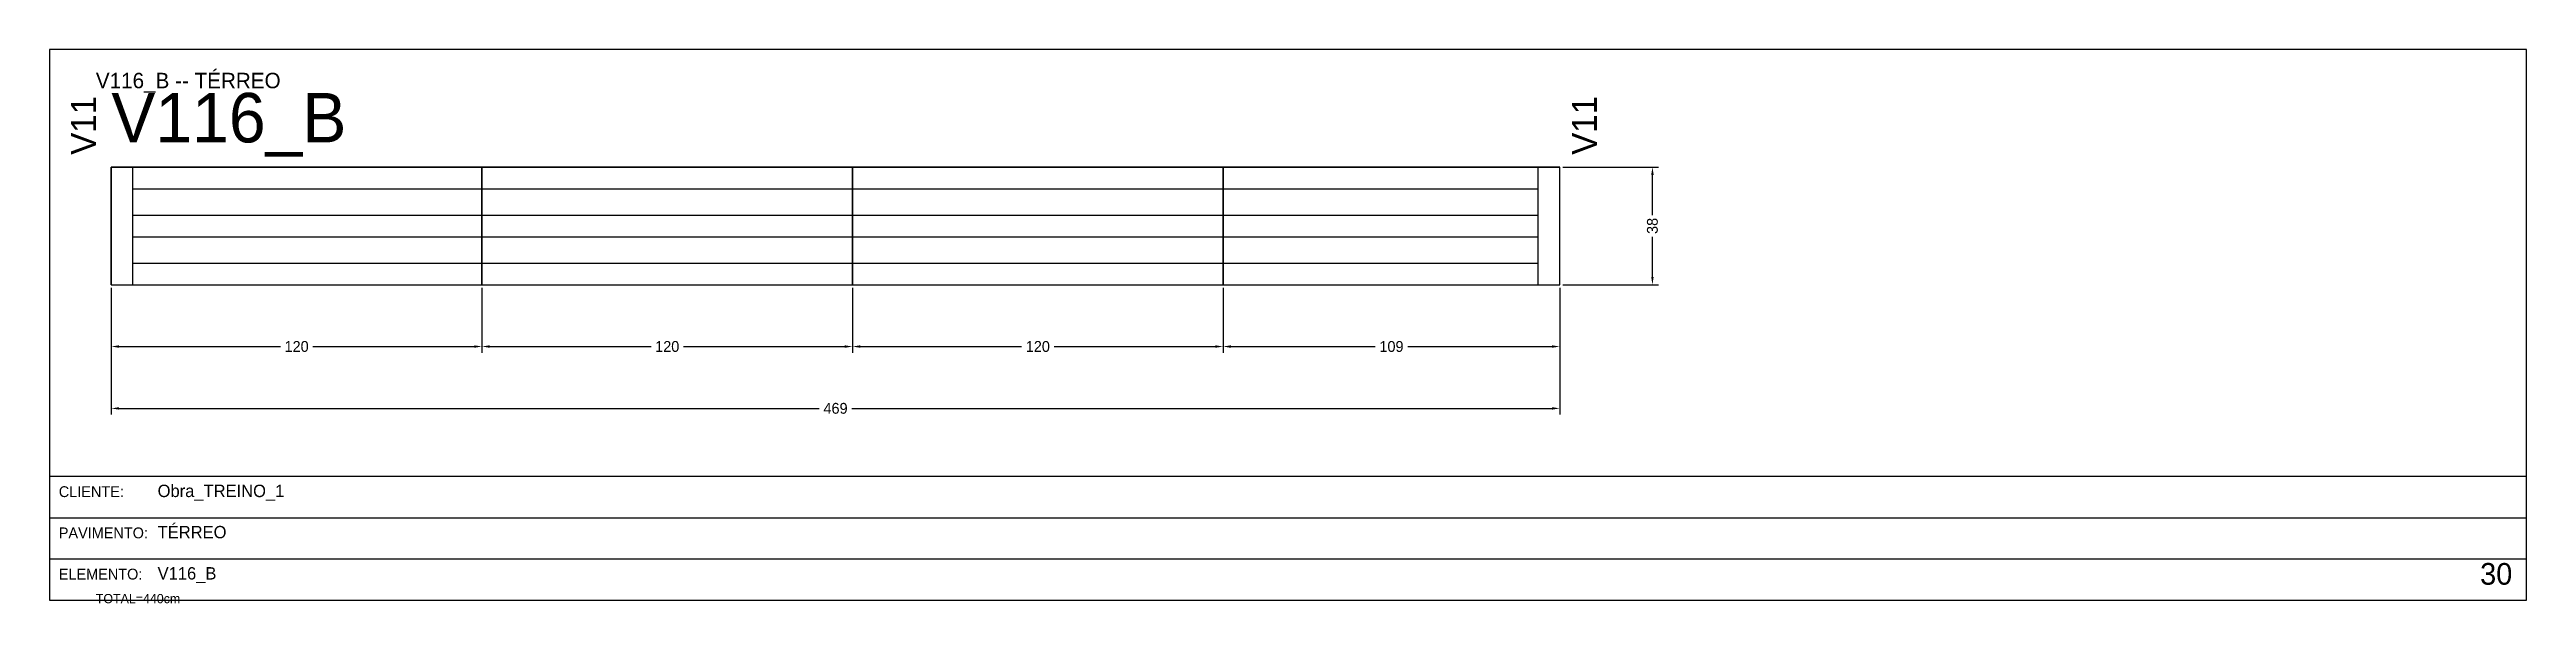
# Model space of a CAD drawing. Header units: metres. Extents: x 0 to 3268, y -4496 to 124.
# Drawn here: x 822 to 1624, y -2425 to -2246 of the extents above; entities that cross this region are included whole.
import ezdxf

# ---------------------------------------------------------------- set-up
doc = ezdxf.new("R2010")
doc.units = ezdxf.units.M
for name, color, linetype in [('5', 5, 'Continuous'), ('BORDA_CELULA', 9, 'Continuous'), ('CARIMBO', 9, 'Continuous'), ('COTA', 241, 'Continuous'), ('NOMENCLATURA', 7, 'Continuous'), ('Painéis', 200, 'Continuous'), ('SARR_2.2x7', 40, 'Continuous')]:
    doc.layers.add(name, color=color, linetype=linetype)
doc.dimstyles.new('COTA', dxfattribs={"dimtxt": 3.5, "dimasz": 2.5, "dimexe": 2, "dimexo": 1, "dimgap": 0.9, "dimtad": 1, "dimdec": 0, "dimrnd": 1, "dimcen": 2.5, "dimclrd": 4, "dimclre": 4, "dimclrt": 4, "dimazin": 3, "dimtfac": 1, "dimtmove": 0, "dimatfit": 3})

msp = doc.modelspace()

# ---------------------------------------------------------------- texts
at = {"layer": '5'}
for p in [(837, -2280), (1323, -2280)]:
    msp.add_text('V11', height=8, rotation=90, dxfattribs=at).set_placement(p)
at = {"layer": 'CARIMBO', "color": 9}
for s, p in [('CLIENTE:', (825, -2390.67)), ('PAVIMENTO:', (825, -2404)), ('ELEMENTO:', (825, -2417.33))]:
    msp.add_text(s, height=3.5, dxfattribs=at).set_placement(p)
at = {"layer": 'CARIMBO', "color": 2}
for s, p in [('Obra_TREINO_1', (857, -2390.67)), ('TÉRREO', (857, -2404)), ('V116_B', (857, -2417.33))]:
    msp.add_text(s, height=4, dxfattribs=at).set_placement(p)
at = {"layer": 'CARIMBO', "color": 3}
msp.add_text('30', height=7, dxfattribs=at).set_placement((1609, -2419))
at = {"layer": 'COTA'}
msp.add_text('TOTAL=440cm', height=3, dxfattribs=at).set_placement((837, -2425))
at = {"layer": 'NOMENCLATURA'}
for s, height, p in [('V116_B -- TÉRREO', 5, (837, -2258.5)), ('V116_B', 16, (842, -2276))]:
    msp.add_text(s, height=height, dxfattribs=at).set_placement(p)

# ---------------------------------------------------------------- blocks, each defined once
blk = doc.blocks.new('_CLOSEDFILLED')
at = {"color": 0, "linetype": 'BYBLOCK'}
blk.add_solid([(-1, 0.16), (0, 0), (-1, -0.16)], dxfattribs=at)
blk = doc.blocks.new('*D270')
at = {"color": 4}
for p, q in [((842, -2323), (842, -2344)), ((962, -2323), (962, -2344)), ((844.5, -2342), (896.75, -2342)), ((907.25, -2342), (959.5, -2342))]:
    blk.add_line(p, q, dxfattribs=at)
at = {"layer": 'Defpoints'}
for p in [(842, -2322), (962, -2322), (842, -2342)]:
    blk.add_point(p, dxfattribs=at)
at = {"layer": 'COTA', "color": 4, "xscale": 2.5, "yscale": 2.5, "rotation": 180}
blk.add_blockref('_CLOSEDFILLED', (842, -2342), dxfattribs=at)
at = {"layer": 'COTA', "color": 4, "xscale": 2.5, "yscale": 2.5}
blk.add_blockref('_CLOSEDFILLED', (962, -2342), dxfattribs=at)
at = {"layer": 'COTA', "color": 4, "insert": (902, -2342), "char_height": 3.5, "attachment_point": 5}
blk.add_mtext('120', dxfattribs=at)
blk = doc.blocks.new('*D271')
at = {"color": 4}
for p, q in [((962, -2323), (962, -2344)), ((1082, -2323), (1082, -2344)), ((964.5, -2342), (1016.75, -2342)), ((1027.25, -2342), (1079.5, -2342))]:
    blk.add_line(p, q, dxfattribs=at)
at = {"layer": 'Defpoints'}
for p in [(962, -2322), (1082, -2322), (962, -2342)]:
    blk.add_point(p, dxfattribs=at)
at = {"layer": 'COTA', "color": 4, "xscale": 2.5, "yscale": 2.5, "rotation": 180}
blk.add_blockref('_CLOSEDFILLED', (962, -2342), dxfattribs=at)
at = {"layer": 'COTA', "color": 4, "xscale": 2.5, "yscale": 2.5}
blk.add_blockref('_CLOSEDFILLED', (1082, -2342), dxfattribs=at)
at = {"layer": 'COTA', "color": 4, "insert": (1022, -2342), "char_height": 3.5, "attachment_point": 5}
blk.add_mtext('120', dxfattribs=at)
blk = doc.blocks.new('*D272')
at = {"color": 4}
for p, q in [((1082, -2323), (1082, -2344)), ((1202, -2323), (1202, -2344)), ((1084.5, -2342), (1136.75, -2342)), ((1147.25, -2342), (1199.5, -2342))]:
    blk.add_line(p, q, dxfattribs=at)
at = {"layer": 'Defpoints'}
for p in [(1082, -2322), (1202, -2322), (1082, -2342)]:
    blk.add_point(p, dxfattribs=at)
at = {"layer": 'COTA', "color": 4, "xscale": 2.5, "yscale": 2.5, "rotation": 180}
blk.add_blockref('_CLOSEDFILLED', (1082, -2342), dxfattribs=at)
at = {"layer": 'COTA', "color": 4, "xscale": 2.5, "yscale": 2.5}
blk.add_blockref('_CLOSEDFILLED', (1202, -2342), dxfattribs=at)
at = {"layer": 'COTA', "color": 4, "insert": (1142, -2342), "char_height": 3.5, "attachment_point": 5}
blk.add_mtext('120', dxfattribs=at)
blk = doc.blocks.new('*D273')
at = {"color": 4}
for p, q in [((1202, -2323), (1202, -2344)), ((1311, -2323), (1311, -2344)), ((1204.5, -2342), (1251.25, -2342)), ((1261.75, -2342), (1308.5, -2342))]:
    blk.add_line(p, q, dxfattribs=at)
at = {"layer": 'Defpoints'}
for p in [(1202, -2322), (1311, -2322), (1202, -2342)]:
    blk.add_point(p, dxfattribs=at)
at = {"layer": 'COTA', "color": 4, "xscale": 2.5, "yscale": 2.5, "rotation": 180}
blk.add_blockref('_CLOSEDFILLED', (1202, -2342), dxfattribs=at)
at = {"layer": 'COTA', "color": 4, "xscale": 2.5, "yscale": 2.5}
blk.add_blockref('_CLOSEDFILLED', (1311, -2342), dxfattribs=at)
at = {"layer": 'COTA', "color": 4, "insert": (1256.5, -2342), "char_height": 3.5, "attachment_point": 5}
blk.add_mtext('109', dxfattribs=at)
blk = doc.blocks.new('*D274')
at = {"color": 4}
for p, q in [((842, -2323), (842, -2364)), ((1311, -2323), (1311, -2364)), ((844.5, -2362), (1071.25, -2362)), ((1081.75, -2362), (1308.5, -2362))]:
    blk.add_line(p, q, dxfattribs=at)
at = {"layer": 'Defpoints'}
for p in [(842, -2322), (1311, -2322), (842, -2362)]:
    blk.add_point(p, dxfattribs=at)
at = {"layer": 'COTA', "color": 4, "xscale": 2.5, "yscale": 2.5, "rotation": 180}
blk.add_blockref('_CLOSEDFILLED', (842, -2362), dxfattribs=at)
at = {"layer": 'COTA', "color": 4, "xscale": 2.5, "yscale": 2.5}
blk.add_blockref('_CLOSEDFILLED', (1311, -2362), dxfattribs=at)
at = {"layer": 'COTA', "color": 4, "insert": (1076.5, -2362), "char_height": 3.5, "attachment_point": 5}
blk.add_mtext('469', dxfattribs=at)
blk = doc.blocks.new('*D275')
at = {"color": 4}
for p, q in [((1312, -2284), (1343, -2284)), ((1341, -2299.5), (1341, -2286.5)), ((1341, -2319.5), (1341, -2306.5)), ((1312, -2322), (1343, -2322))]:
    blk.add_line(p, q, dxfattribs=at)
at = {"layer": 'Defpoints'}
for p in [(1311, -2284), (1311, -2322), (1341, -2322)]:
    blk.add_point(p, dxfattribs=at)
at = {"layer": 'COTA', "color": 4, "xscale": 2.5, "yscale": 2.5}
for p, rotation in [((1341, -2284), 90), ((1341, -2322), 270)]:
    blk.add_blockref('_CLOSEDFILLED', p, dxfattribs=dict(at, rotation=rotation))
at = {"layer": 'COTA', "color": 4, "insert": (1341, -2303), "char_height": 3.5, "attachment_point": 5, "rotation": 90}
blk.add_mtext('38', dxfattribs=at)
blk = doc.blocks.new('*D276')
at = {"color": 4}
for p, q in [((1312, -2284), (1343, -2284)), ((1341, -2299.5), (1341, -2286.5)), ((1341, -2319.5), (1341, -2306.5)), ((1312, -2322), (1343, -2322))]:
    blk.add_line(p, q, dxfattribs=at)
at = {"layer": 'Defpoints'}
for p in [(1311, -2284), (1311, -2322), (1341, -2322)]:
    blk.add_point(p, dxfattribs=at)
at = {"layer": 'COTA', "color": 4, "xscale": 2.5, "yscale": 2.5}
for p, rotation in [((1341, -2284), 90), ((1341, -2322), 270)]:
    blk.add_blockref('_CLOSEDFILLED', p, dxfattribs=dict(at, rotation=rotation))
at = {"layer": 'COTA', "color": 4, "insert": (1341, -2303), "char_height": 3.5, "attachment_point": 5, "rotation": 90}
blk.add_mtext('38', dxfattribs=at)
blk = doc.blocks.new('*D277')
at = {"color": 4}
for p, q in [((1312, -2284), (1343, -2284)), ((1341, -2299.5), (1341, -2286.5)), ((1341, -2319.5), (1341, -2306.5)), ((1312, -2322), (1343, -2322))]:
    blk.add_line(p, q, dxfattribs=at)
at = {"layer": 'Defpoints'}
for p in [(1311, -2284), (1311, -2322), (1341, -2322)]:
    blk.add_point(p, dxfattribs=at)
at = {"layer": 'COTA', "color": 4, "xscale": 2.5, "yscale": 2.5}
for p, rotation in [((1341, -2284), 90), ((1341, -2322), 270)]:
    blk.add_blockref('_CLOSEDFILLED', p, dxfattribs=dict(at, rotation=rotation))
at = {"layer": 'COTA', "color": 4, "insert": (1341, -2303), "char_height": 3.5, "attachment_point": 5, "rotation": 90}
blk.add_mtext('38', dxfattribs=at)
blk = doc.blocks.new('*D278')
at = {"color": 4}
for p, q in [((1312, -2284), (1343, -2284)), ((1341, -2299.5), (1341, -2286.5)), ((1341, -2319.5), (1341, -2306.5)), ((1312, -2322), (1343, -2322))]:
    blk.add_line(p, q, dxfattribs=at)
at = {"layer": 'Defpoints'}
for p in [(1311, -2284), (1311, -2322), (1341, -2322)]:
    blk.add_point(p, dxfattribs=at)
at = {"layer": 'COTA', "color": 4, "xscale": 2.5, "yscale": 2.5}
for p, rotation in [((1341, -2284), 90), ((1341, -2322), 270)]:
    blk.add_blockref('_CLOSEDFILLED', p, dxfattribs=dict(at, rotation=rotation))
at = {"layer": 'COTA', "color": 4, "insert": (1341, -2303), "char_height": 3.5, "attachment_point": 5, "rotation": 90}
blk.add_mtext('38', dxfattribs=at)

# ---------------------------------------------------------------- dimensions: what is measured, and where the dimension line sits
at = {"layer": 'COTA'}
for picture in ['*D275', '*D276', '*D277', '*D278']:
    dim = msp.add_linear_dim(base=(1341, -2322), p1=(1311, -2322), p2=(1311, -2284), angle=90, dimstyle='COTA', dxfattribs=at)
    dim.commit()
    dim.dimension.update_dxf_attribs({"geometry": picture, "text_midpoint": (1341, -2303)})
for base, p1, p2, picture, middle in [((842, -2342), (842, -2322), (962, -2322), '*D270', (902, -2342)), ((842, -2362), (842, -2322), (1311, -2322), '*D274', (1076.5, -2362)), ((962, -2342), (962, -2322), (1082, -2322), '*D271', (1022, -2342)), ((1082, -2342), (1082, -2322), (1202, -2322), '*D272', (1142, -2342)), ((1202, -2342), (1202, -2322), (1311, -2322), '*D273', (1256.5, -2342))]:
    dim = msp.add_linear_dim(base=base, p1=p1, p2=p2, dimstyle='COTA', dxfattribs=at)
    dim.commit()
    dim.dimension.update_dxf_attribs({"geometry": picture, "text_midpoint": middle})

# ---------------------------------------------------------------- linework, layer by layer
at = {"layer": 'BORDA_CELULA'}
for points in [[(822, -2424), (1624, -2424), (1624, -2246), (822, -2246)], [(822, -2424), (1624, -2424), (1624, -2384), (822, -2384)]]:
    msp.add_lwpolyline(points, close=True, dxfattribs=at)
at = {"layer": 'CARIMBO'}
for p, q in [((822, -2397.33), (1624, -2397.33)), ((822, -2410.67), (1624, -2410.67)), ((822, -2424), (1624, -2424))]:
    msp.add_line(p, q, dxfattribs=at)
at = {"layer": 'Painéis'}
for points in [[(842, -2322), (842, -2284)], [(842, -2284), (962, -2284)], [(842, -2322), (962, -2322), (962, -2284), (842, -2284), (842, -2322)], [(962, -2322), (962, -2284)], [(962, -2284), (1082, -2284)], [(962, -2322), (1082, -2322), (1082, -2284), (962, -2284), (962, -2322)], [(1082, -2322), (1082, -2284)], [(1082, -2284), (1202, -2284)], [(1082, -2322), (1202, -2322), (1202, -2284), (1082, -2284), (1082, -2322)], [(1202, -2322), (1202, -2284)], [(1202, -2284), (1311, -2284)], [(1202, -2322), (1311, -2322), (1311, -2284), (1202, -2284), (1202, -2322)], [(1311, -2322), (1311, -2284)], [(842, -2322), (962, -2322)], [(962, -2322), (1082, -2322)], [(1082, -2322), (1202, -2322)], [(1202, -2322), (1311, -2322)]]:
    msp.add_lwpolyline(points, dxfattribs=at)
at = {"layer": 'SARR_2.2x7'}
for points in [[(849, -2322), (849, -2284)], [(1304, -2322), (1304, -2284)], [(849, -2291), (962, -2291)], [(962, -2291), (1082, -2291)], [(1082, -2291), (1202, -2291)], [(1202, -2291), (1304, -2291)], [(849, -2299.5), (962, -2299.5)], [(962, -2299.5), (1082, -2299.5)], [(1082, -2299.5), (1202, -2299.5)], [(1202, -2299.5), (1304, -2299.5)], [(849, -2306.5), (962, -2306.5)], [(962, -2306.5), (1082, -2306.5)], [(1082, -2306.5), (1202, -2306.5)], [(1202, -2306.5), (1304, -2306.5)], [(849, -2315), (962, -2315)], [(962, -2315), (1082, -2315)], [(1082, -2315), (1202, -2315)], [(1202, -2315), (1304, -2315)]]:
    msp.add_lwpolyline(points, dxfattribs=at)

msp.set_redraw_order([(e.dxf.handle, doc.entitydb.next_handle()) for e in msp.query("TEXT MTEXT ATTDEF DIMENSION ARC_DIMENSION")])  # texts and dimensions are drawn at this point

doc.saveas('drawing.dxf')
